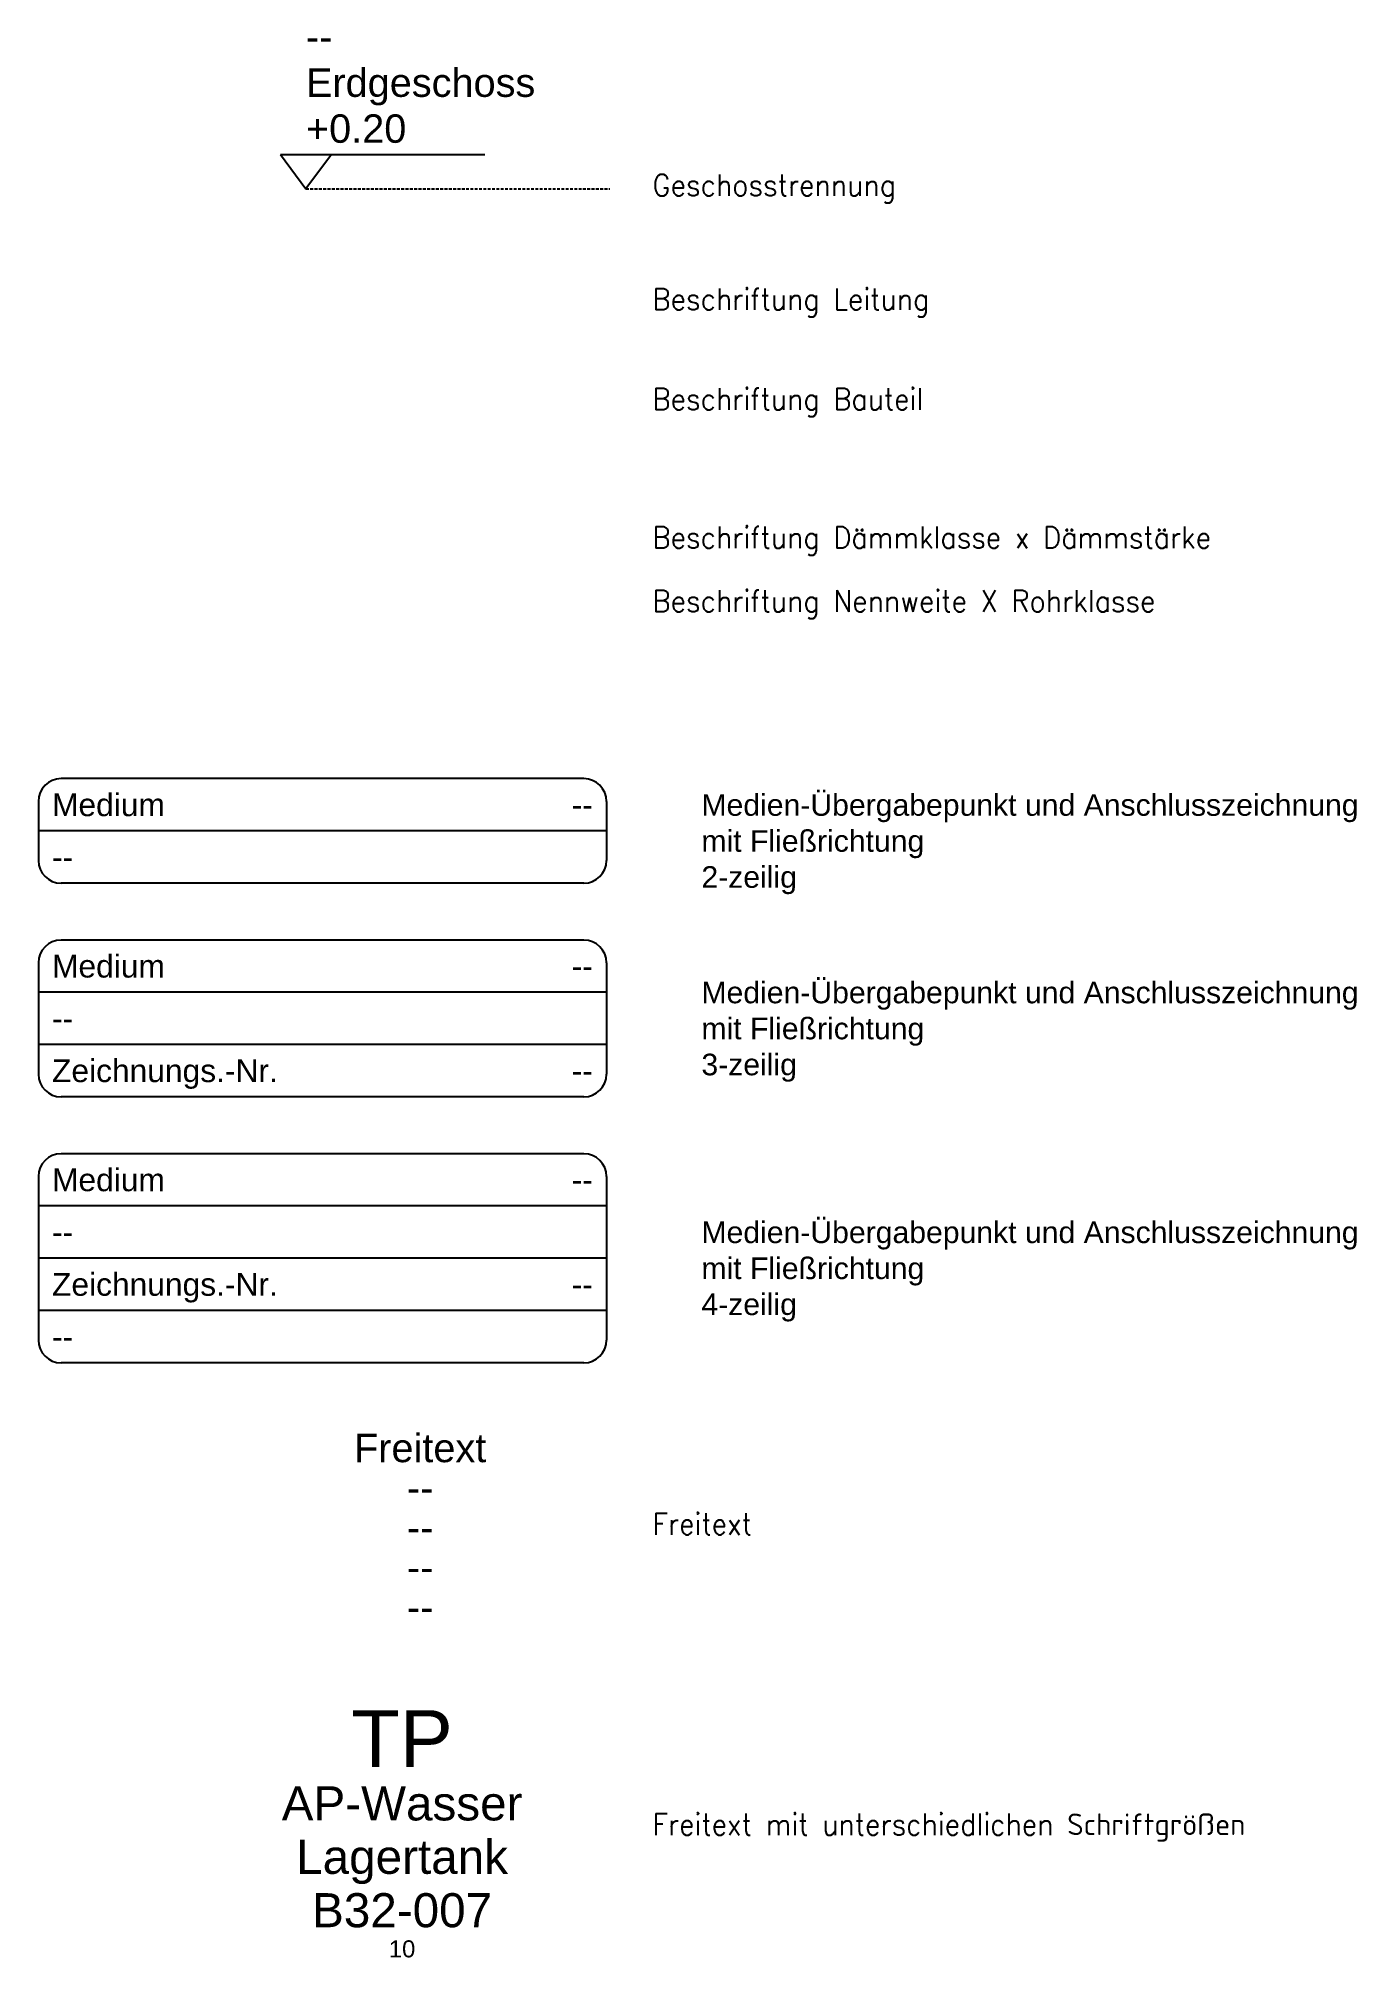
# Model space of a CAD drawing. Header units: millimetres. Extents: x -20848 to 128068, y -3359 to 40000.
# Drawn here: x -20848 to -15048, y 8588 to 17032 of the extents above; entities that cross this region are included whole.
import ezdxf
from ezdxf.enums import TextEntityAlignment as Align

# ---------------------------------------------------------------- set-up
doc = ezdxf.new("R2010")
doc.units = ezdxf.units.MM
doc.header["$LTSCALE"] = 0.5
doc.linetypes.add('STRICHLINIEX2', pattern=[38.1, 25.4, -12.7])
doc.layers.get('0').update_dxf_attribs({"lineweight": 18})
for name, color, linetype in [('Z_Beschriftungen', 3, 'Continuous'), ('Z_Geschoss', 1, 'STRICHLINIEX2'), ('Z_Legende', 3, 'Continuous')]:
    doc.layers.add(name, color=color, linetype=linetype)
doc.styles.add('Arial', font='arial.ttf')
doc.styles.add('RomanS', font='romans.shx')

msp = doc.modelspace()

# ---------------------------------------------------------------- texts
at = {"layer": 'Z_Beschriftungen', "transparency": 33554687, "char_height": 95, "width": 2931.719, "attachment_point": 1, "style": 'Arial'}
for s, insert in [('Medien-Übergabepunkt und Anschlusszeichnung mit Fließrichtung\\P2-zeilig', (-17930.7, 13706.6)), ('Medien-Übergabepunkt und Anschlusszeichnung mit Fließrichtung\\P3-zeilig', (-17930.7, 12881.6)), ('Medien-Übergabepunkt und Anschlusszeichnung mit Fließrichtung\\P4-zeilig', (-17930.7, 11826.6))]:
    msp.add_mtext(s, dxfattribs=dict(at, insert=insert))
at = {"layer": 'Z_Legende', "color": 3, "linetype": 'Continuous', "lineweight": -3, "transparency": 33554687, "style": 'RomanS', "width": 0.925926}
for s, p in [('Geschosstrennung', (-18145.7, 16386)), ('Beschriftung Leitung', (-18145.7, 15884.5)), ('Beschriftung Bauteil', (-18145.7, 15445.3)), ('Beschriftung Dämmklasse x Dämmstärke', (-18145.7, 14836.2)), ('Beschriftung Nennweite X Rohrklasse', (-18145.7, 14556.6)), ('Freitext', (-18145.7, 10496.2)), ('Freitext mit unterschiedlichen Schriftgrößen', (-18145.7, 9174.5))]:
    msp.add_text(s, height=95, dxfattribs=at).set_placement(p, align=Align.MIDDLE_LEFT)

# ---------------------------------------------------------------- blocks, each defined once
blk = doc.blocks.new('Beschrifter_01')
at = {"transparency": 33554687, "style": 'Arial'}
for tag, height, p in [('Zeile1', 250, (0, 462.5)), ('Zeile2', 150, (0, 177.5)), ('Zeile3', 150, (0, -57.5)), ('Zeile4', 150, (0, -292.5)), ('Zeile5', 75, (0, -462.5))]:
    blk.add_attdef(tag, text='', height=height, dxfattribs=at).set_placement(p, align=Align.MIDDLE_CENTER)
blk = doc.blocks.new('Beschrifter_02')
at = {"transparency": 33554687, "style": 'Arial'}
for tag, p in [('Zeile1', (0, 350)), ('Zeile2', (0, 175)), ('Zeile3', (0, 0)), ('Zeile4', (0, -175)), ('Zeile5', (0, -350))]:
    blk.add_attdef(tag, text='', height=125, dxfattribs=at).set_placement(p, align=Align.MIDDLE_CENTER)
blk = doc.blocks.new('ZeichnungsVerweis_02')
at = {"transparency": 33554687}
for p, q in [((1150, 460), (-1150, 460)), ((-1250, 360), (-1250, -360)), ((1250, 360), (1250, -360)), ((1250, 230), (-1250, 230)), ((1250, 0), (-1250, 0)), ((1250, -230), (-1250, -230)), ((1150, -460), (-1150, -460))]:
    blk.add_line(p, q, dxfattribs=at)
for centre, start, end in [((-1150, 360), 90, 180), ((1150, 360), 0, 90), ((-1150, -360), 180, 270), ((1150, -360), 270, 0)]:
    blk.add_arc(centre, 100, start, end, dxfattribs=at)
at = {"transparency": 33554687, "style": 'Arial'}
for s, p in [('Medium', (-1190, 345)), ('Zeichnungs.-Nr.', (-1190, -115))]:
    blk.add_text(s, height=100, dxfattribs=at).set_placement(p, align=Align.MIDDLE_LEFT)
for tag, p in [('MEDIUM', (1190, 345)), ('ZEICHNUNGSNUMMER', (1190, -115))]:
    blk.add_attdef(tag, text='', height=100, dxfattribs=at).set_placement(p, align=Align.MIDDLE_RIGHT)
for tag, p in [('DESCRIPTION', (-1190, 115)), ('BESCHREIBUNG', (-1190, -345))]:
    blk.add_attdef(tag, text='', height=100, dxfattribs=at).set_placement(p, align=Align.MIDDLE_LEFT)
blk = doc.blocks.new('ZeichnungsVerweis_01')
at = {"transparency": 33554687}
for p, q in [((1150, 345), (-1150, 345)), ((-1250, 245), (-1250, -245)), ((1250, 245), (1250, -245)), ((1250, 115), (-1250, 115)), ((1250, -115), (-1250, -115)), ((1150, -345), (-1150, -345))]:
    blk.add_line(p, q, dxfattribs=at)
for centre, start, end in [((-1150, 245), 90, 180), ((1150, 245), 0, 90), ((-1150, -245), 180, 270), ((1150, -245), 270, 0)]:
    blk.add_arc(centre, 100, start, end, dxfattribs=at)
at = {"transparency": 33554687, "style": 'Arial'}
for s, p in [('Medium', (-1190, 230)), ('Zeichnungs.-Nr.', (-1190, -230))]:
    blk.add_text(s, height=100, dxfattribs=at).set_placement(p, align=Align.MIDDLE_LEFT)
for tag, p in [('MEDIUM', (1190, 230)), ('ZEICHNUNGSNUMMER', (1190, -230))]:
    blk.add_attdef(tag, text='', height=100, dxfattribs=at).set_placement(p, align=Align.MIDDLE_RIGHT)
blk.add_attdef('BESCHREIBUNG', text='', height=100, dxfattribs=at).set_placement((-1190, 0), align=Align.MIDDLE_LEFT)
blk = doc.blocks.new('Z_Hoehenkote')
at = {"transparency": 33554687}
for p, q in [((-112.5, 150), (787.5, 150)), ((-112.5, 150), (0, 0)), ((112.5, 150), (0, 0))]:
    blk.add_line(p, q, dxfattribs=at)
at = {"color": 0, "linetype": 'ByBlock', "style": 'RomanS'}
for tag, p in [('ZUSATZ', (0, 606)), ('GESCHOSS', (0, 404)), ('HÖHE', (0, 202))]:
    blk.add_attdef(tag, p, '', height=125, dxfattribs=at)
blk = doc.blocks.new('ZeichnungsVerweis_03')
at = {"transparency": 33554687}
for p, q in [((1150, 230), (-1150, 230)), ((-1250, 130), (-1250, 0)), ((1250, 130), (1250, 0)), ((-1250, 0), (-1250, -130)), ((1250, 0), (-1250, 0)), ((1250, 0), (1250, -130)), ((1150, -230), (-1150, -230))]:
    blk.add_line(p, q, dxfattribs=at)
for centre, start, end in [((-1150, 130), 90, 180), ((1150, 130), 0, 90), ((-1150, -130), 180, 270), ((1150, -130), 270, 0)]:
    blk.add_arc(centre, 100, start, end, dxfattribs=at)
at = {"transparency": 33554687, "style": 'Arial'}
blk.add_text('Medium', height=100, dxfattribs=at).set_placement((-1190, 115), align=Align.MIDDLE_LEFT)
blk.add_attdef('MEDIUM', text='', height=100, dxfattribs=at).set_placement((1190, 115), align=Align.MIDDLE_RIGHT)
blk.add_attdef('BESCHREIBUNG', text='', height=100, dxfattribs=at).set_placement((-1190, -115), align=Align.MIDDLE_LEFT)

# ---------------------------------------------------------------- linework, layer by layer
at = {"layer": 'Z_Geschoss', "transparency": 33554687}
msp.add_line((-19671, 16370.5), (-18333, 16370.5), dxfattribs=at)

# ---------------------------------------------------------------- block references
at = {"layer": 'Z_Beschriftungen', "transparency": 33554687}
ref = msp.add_blockref('Z_Hoehenkote', (-19671, 16370.5), dxfattribs=at)
ref.add_attrib('ZUSATZ', '--', (-19671, 16976.5), dxfattribs={"layer": '0', "color": 0, "linetype": 'ByBlock', "height": 125, "style": 'Arial'})
ref.add_attrib('HÖHE', '+0.20', (-19671, 16572.5), dxfattribs={"layer": '0', "color": 0, "linetype": 'ByBlock', "height": 125, "style": 'Arial'})
ref.add_attrib('GESCHOSS', 'Erdgeschoss', (-19671, 16774.5), dxfattribs={"layer": '0', "color": 0, "linetype": 'ByBlock', "height": 125, "style": 'Arial'})
at = {"layer": 'Z_Beschriftungen', "linetype": 'Continuous', "transparency": 33554687}
for name, p, values in [('ZeichnungsVerweis_03', (-19598.4, 13544.9), {'MEDIUM': '--', 'BESCHREIBUNG': '--'}), ('ZeichnungsVerweis_01', (-19598.4, 12719.9), {'MEDIUM': '--', 'BESCHREIBUNG': '--', 'ZEICHNUNGSNUMMER': '--'}), ('ZeichnungsVerweis_02', (-19598.4, 11664.9), {'MEDIUM': '--', 'DESCRIPTION': '--', 'ZEICHNUNGSNUMMER': '--', 'BESCHREIBUNG': '--'})]:
    msp.add_blockref(name, p, dxfattribs=at).add_auto_attribs(values)
at = {"layer": 'Z_Beschriftungen', "transparency": 33554687}
for name, p, values in [('Beschrifter_02', (-19168.4, 10480.1), {'Zeile1': 'Freitext', 'Zeile2': '--', 'Zeile3': '--', 'Zeile4': '--', 'Zeile5': '--'}), ('Beschrifter_01', (-19247.9, 9089), {'Zeile1': 'TP', 'Zeile2': 'AP-Wasser', 'Zeile3': 'Lagertank', 'Zeile4': 'B32-007', 'Zeile5': '10'})]:
    msp.add_blockref(name, p, dxfattribs=at).add_auto_attribs(values)

msp.set_redraw_order([(e.dxf.handle, doc.entitydb.next_handle()) for e in msp.query("TEXT MTEXT ATTDEF DIMENSION ARC_DIMENSION")])  # texts and dimensions are drawn at this point

doc.saveas('drawing.dxf')
